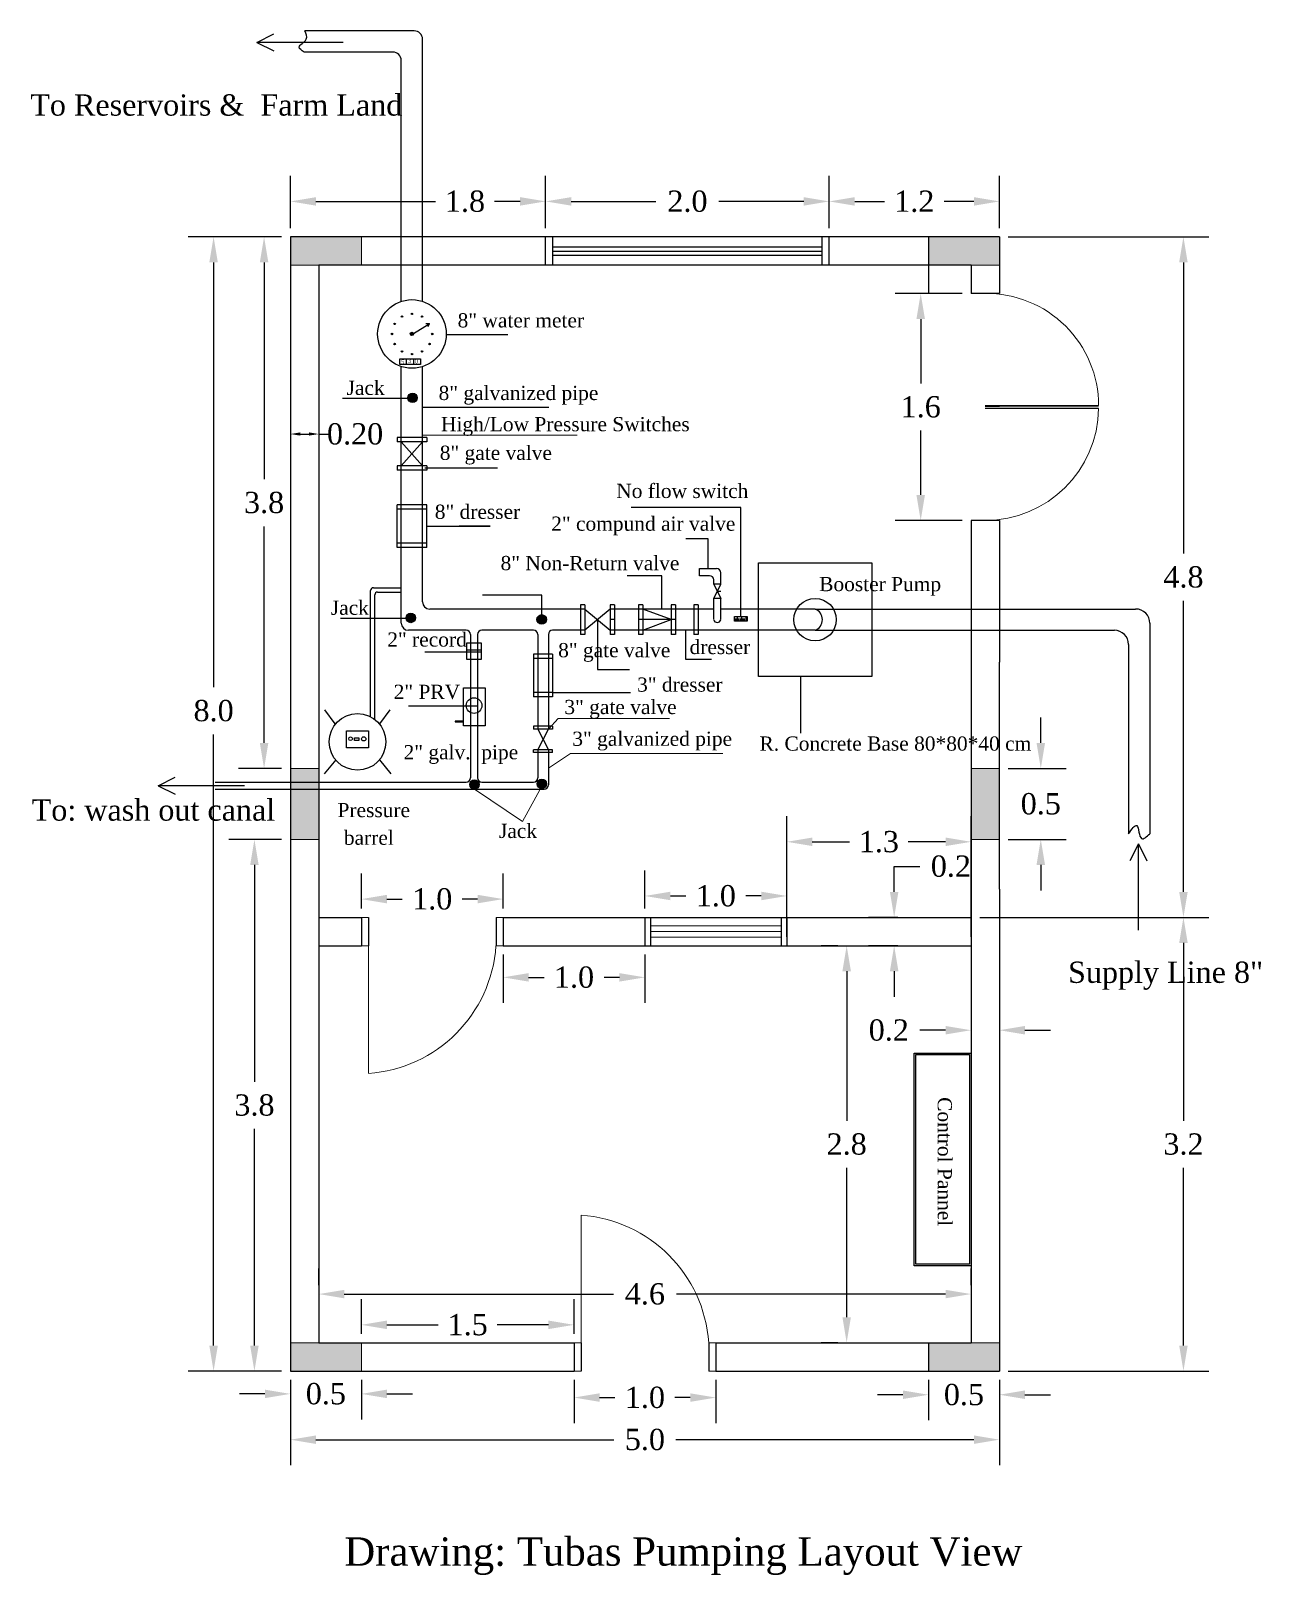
# Model space of a CAD drawing. Header units: inches. Extents: x 159760.5 to 159769.2, y 183473.1 to 183483.9.
import ezdxf

# ---------------------------------------------------------------- set-up
doc = ezdxf.new("R2010")
doc.units = ezdxf.units.IN
doc.header["$MEASUREMENT"] = 0
doc.header["$PDSIZE"] = 2
doc.layers.add('DIM6', color=180, linetype='Continuous')
doc.styles.add('ATT', font='TXT')
doc.styles.get("Standard").update_dxf_attribs({"font": 'times.ttf', "height": 0.15})
doc.styles.add('style13', font='times.ttf', dxfattribs={"height": 0.04})
doc.dimstyles.new('Copy of dss', dxfattribs={"dimtxt": 0.18, "dimasz": 0.07, "dimexe": 0.18, "dimexo": 0.0625, "dimgap": 0.09, "dimtad": 0, "dimtoh": 1, "dimrnd": 0.05, "dimzin": 0, "dimdsep": 46, "dimtxsty": 'ATT', "dimcen": 0.09, "dimse1": 1, "dimse2": 1, "dimclrd": 8, "dimclrt": 2, "dimadec": 0, "dimazin": 0, "dimtfac": 1, "dimtofl": 0, "dimtmove": 0, "dimatfit": 3, "dimfxl": 0.18, "dimtolj": 1, "dimtzin": 0, "dimarcsym": 0})
doc.dimstyles.get("Standard").update_dxf_attribs({"dimtxt": 0.15, "dimasz": 0.18, "dimexe": 0.18, "dimexo": 0.0625, "dimgap": 0.09, "dimtad": 0, "dimtih": 1, "dimtoh": 1, "dimdec": 1, "dimzin": 0, "dimdsep": 46, "dimtxsty": 'Standard', "dimcen": 0.09, "dimadec": 0, "dimazin": 0, "dimtfac": 1, "dimtdec": 1, "dimtofl": 0, "dimtmove": 0, "dimatfit": 3, "dimfxl": 1, "dimtolj": 1, "dimtzin": 0, "dimarcsym": 0})

msp = doc.modelspace()

# ---------------------------------------------------------------- texts
at = {"layer": 'DIM6', "color": 7, "linetype": 'Continuous', "style": 'style13'}
for s, height, p in [('To Reservoirs &  Farm Land ', 0.15, (159760.494, 183483.345)), ('8" water meter', 0.1, (159763.508, 183481.851)), ('5', 0.03, (159763.11, 183481.594)), ('3', 0.03, (159763.157, 183481.6)), ('0', 0.03, (159763.207, 183481.598)), ('Jack', 0.1, (159762.725, 183481.375)), ('8" galvanized pipe', 0.1, (159763.374, 183481.339)), ('High/Low Pressure Switches', 0.1, (159763.391, 183481.119)), ('8" gate valve', 0.1, (159763.382, 183480.917)), ('No flow switch', 0.1, (159764.627, 183480.648)), ('8" dresser', 0.1, (159763.347, 183480.501)), ('2" compund air valve', 0.1, (159764.168, 183480.417)), ('8" Non-Return valve', 0.1, (159763.811, 183480.139)), ('Booster Pump', 0.1, (159766.058, 183479.991)), ('Jack', 0.1, (159762.614, 183479.824)), ('2" record', 0.1, (159763.012, 183479.6)), ('8" gate valve', 0.1, (159764.217, 183479.525)), ('dresser', 0.1, (159765.144, 183479.547)), ('3" dresser', 0.1, (159764.774, 183479.282)), ('2" PRV', 0.1, (159763.057, 183479.231)), ('3" gate valve', 0.1, (159764.261, 183479.124)), ('2" galv.  pipe', 0.1, (159763.127, 183478.805)), ('3" galvanized pipe', 0.1, (159764.317, 183478.9)), ('R. Concrete Base 80*80*40 cm', 0.1, (159765.637, 183478.866)), ('To: wash out canal', 0.15, (159760.504, 183478.372)), ('Pressure', 0.1, (159762.661, 183478.397)), ('Jack', 0.1, (159763.8, 183478.25)), (' barrel', 0.1, (159762.668, 183478.202)), ('Supply Line 8"', 0.15, (159767.813, 183477.228))]:
    msp.add_text(s, height=height, dxfattribs=at).set_placement(p)
msp.add_text('Control Pannel', height=0.1, rotation=270, dxfattribs=at).set_placement((159766.894, 183476.422))
at = {"layer": 'DIM6', "color": 7, "linetype": 'Continuous'}
msp.add_text('Drawing: Tubas Pumping Layout View', height=0.2, dxfattribs=at).set_placement((159762.709, 183473.117))

# ---------------------------------------------------------------- blocks, each defined once
blk = doc.blocks.new('*D49')
at = {"layer": 'DEFPOINTS', "color": 0, "linetype": 'Continuous', "lineweight": 0, "transparency": 16777216}
for p in [(159762.329, 183481.145), (159762.529, 183481.145), (159762.529, 183481.099)]:
    blk.add_point(p, dxfattribs=at)
at = {"layer": 'DIM6', "color": 0, "linetype": 'Continuous', "lineweight": -2, "transparency": 16777216}
for p, q in [((159762.329, 183481.143), (159762.329, 183481.098)), ((159762.529, 183481.143), (159762.529, 183481.098))]:
    blk.add_line(p, q, dxfattribs=at)
at = {"layer": 'DIM6', "color": 7, "linetype": 'Continuous', "lineweight": -2, "transparency": 16777216}
for p, q in [((159762.399, 183481.099), (159762.459, 183481.099)), ((159762.529, 183481.099), (159762.599, 183481.099))]:
    blk.add_line(p, q, dxfattribs=at)
at = {"layer": 'DIM6', "color": 7, "linetype": 'Continuous', "lineweight": 0, "transparency": 16777216}
for points in [[(159762.399, 183481.111), (159762.399, 183481.088), (159762.329, 183481.099)], [(159762.459, 183481.111), (159762.459, 183481.088), (159762.529, 183481.099)]]:
    blk.add_solid(points, dxfattribs=at)
at = {"layer": 'DIM6', "color": 7, "linetype": 'Continuous', "transparency": 16777216, "insert": (159762.785, 183481.099), "char_height": 0.15, "attachment_point": 5}
blk.add_mtext('\\A1;0.20', dxfattribs=at)
blk = doc.blocks.new('*D67')
at = {"layer": 'DEFPOINTS', "color": 0, "linetype": 'Continuous', "lineweight": 0, "transparency": 16777216}
for p in [(159764.129, 183482.74), (159762.329, 183482.49), (159764.129, 183482.49)]:
    blk.add_point(p, dxfattribs=at)
at = {"layer": 'DIM6', "color": 0, "linetype": 'Continuous', "lineweight": -2, "transparency": 16777216}
for p, q in [((159762.329, 183482.552), (159762.329, 183482.92)), ((159764.129, 183482.552), (159764.129, 183482.92)), ((159762.509, 183482.74), (159763.351, 183482.74)), ((159763.949, 183482.74), (159763.769, 183482.74))]:
    blk.add_line(p, q, dxfattribs=at)
at = {"layer": 'DIM6', "color": 0, "linetype": 'Continuous', "lineweight": 0, "transparency": 16777216}
for points in [[(159762.509, 183482.77), (159762.509, 183482.71), (159762.329, 183482.74)], [(159763.949, 183482.77), (159763.949, 183482.71), (159764.129, 183482.74)]]:
    blk.add_solid(points, dxfattribs=at)
at = {"layer": 'DIM6', "color": 0, "linetype": 'Continuous', "transparency": 16777216, "insert": (159763.56, 183482.74), "char_height": 0.15, "attachment_point": 5}
blk.add_mtext('\\A1;1.8', dxfattribs=at)
blk = doc.blocks.new('*D68')
at = {"layer": 'DEFPOINTS', "color": 0, "linetype": 'Continuous', "lineweight": 0, "transparency": 16777216}
for p in [(159766.129, 183482.74), (159764.129, 183482.49), (159766.129, 183482.49)]:
    blk.add_point(p, dxfattribs=at)
at = {"layer": 'DIM6', "color": 0, "linetype": 'Continuous', "lineweight": -2, "transparency": 16777216}
for p, q in [((159764.129, 183482.552), (159764.129, 183482.92)), ((159766.129, 183482.552), (159766.129, 183482.92)), ((159764.309, 183482.74), (159764.907, 183482.74)), ((159765.949, 183482.74), (159765.351, 183482.74))]:
    blk.add_line(p, q, dxfattribs=at)
at = {"layer": 'DIM6', "color": 0, "linetype": 'Continuous', "lineweight": 0, "transparency": 16777216}
for points in [[(159764.309, 183482.77), (159764.309, 183482.71), (159764.129, 183482.74)], [(159765.949, 183482.77), (159765.949, 183482.71), (159766.129, 183482.74)]]:
    blk.add_solid(points, dxfattribs=at)
at = {"layer": 'DIM6', "color": 0, "linetype": 'Continuous', "transparency": 16777216, "insert": (159765.129, 183482.74), "char_height": 0.15, "attachment_point": 5}
blk.add_mtext('\\A1;2.0', dxfattribs=at)
blk = doc.blocks.new('*D69')
at = {"layer": 'DEFPOINTS', "color": 0, "linetype": 'Continuous', "lineweight": 0, "transparency": 16777216}
for p in [(159767.329, 183482.74), (159766.129, 183482.49), (159767.329, 183482.49)]:
    blk.add_point(p, dxfattribs=at)
at = {"layer": 'DIM6', "color": 0, "linetype": 'Continuous', "lineweight": -2, "transparency": 16777216}
for p, q in [((159766.129, 183482.552), (159766.129, 183482.92)), ((159767.329, 183482.552), (159767.329, 183482.92)), ((159766.309, 183482.74), (159766.518, 183482.74)), ((159767.149, 183482.74), (159766.94, 183482.74))]:
    blk.add_line(p, q, dxfattribs=at)
at = {"layer": 'DIM6', "color": 0, "linetype": 'Continuous', "lineweight": 0, "transparency": 16777216}
for points in [[(159766.309, 183482.77), (159766.309, 183482.71), (159766.129, 183482.74)], [(159767.149, 183482.77), (159767.149, 183482.71), (159767.329, 183482.74)]]:
    blk.add_solid(points, dxfattribs=at)
at = {"layer": 'DIM6', "color": 0, "linetype": 'Continuous', "transparency": 16777216, "insert": (159766.729, 183482.74), "char_height": 0.15, "attachment_point": 5}
blk.add_mtext('\\A1;1.2', dxfattribs=at)
blk = doc.blocks.new('*D75')
at = {"color": 0, "linetype": 'Continuous', "lineweight": -2, "transparency": 16777216}
for p, q in [((159767.067, 183482.09), (159766.594, 183482.09)), ((159766.774, 183481.91), (159766.774, 183481.456)), ((159766.774, 183480.67), (159766.774, 183481.123)), ((159767.067, 183480.49), (159766.594, 183480.49))]:
    blk.add_line(p, q, dxfattribs=at)
at = {"color": 0, "linetype": 'Continuous', "lineweight": 0, "transparency": 16777216}
for points in [[(159766.744, 183481.91), (159766.804, 183481.91), (159766.774, 183482.09)], [(159766.744, 183480.67), (159766.804, 183480.67), (159766.774, 183480.49)]]:
    blk.add_solid(points, dxfattribs=at)
at = {"layer": 'DEFPOINTS', "color": 0, "linetype": 'Continuous', "lineweight": 0, "transparency": 16777216}
for p in [(159767.129, 183482.09), (159766.774, 183480.49), (159767.129, 183480.49)]:
    blk.add_point(p, dxfattribs=at)
at = {"color": 0, "linetype": 'Continuous', "lineweight": 0, "transparency": 16777216, "insert": (159766.774, 183481.29), "char_height": 0.15, "attachment_point": 5}
blk.add_mtext('\\A1;1.6', dxfattribs=at)
blk = doc.blocks.new('*D79')
at = {"color": 0, "linetype": 'Continuous', "lineweight": -2, "transparency": 16777216}
for p, q in [((159764.829, 183477.752), (159764.829, 183478.021)), ((159765.829, 183477.752), (159765.829, 183478.021)), ((159765.009, 183477.841), (159765.118, 183477.841)), ((159765.649, 183477.841), (159765.541, 183477.841))]:
    blk.add_line(p, q, dxfattribs=at)
at = {"color": 0, "linetype": 'Continuous', "lineweight": 0, "transparency": 16777216}
for points in [[(159765.009, 183477.871), (159765.009, 183477.811), (159764.829, 183477.841)], [(159765.649, 183477.871), (159765.649, 183477.811), (159765.829, 183477.841)]]:
    blk.add_solid(points, dxfattribs=at)
at = {"layer": 'DEFPOINTS', "color": 0, "linetype": 'Continuous', "lineweight": 0, "transparency": 16777216}
for p in [(159765.829, 183477.841), (159764.829, 183477.69), (159765.829, 183477.69)]:
    blk.add_point(p, dxfattribs=at)
at = {"color": 0, "linetype": 'Continuous', "lineweight": 0, "transparency": 16777216, "insert": (159765.329, 183477.841), "char_height": 0.15, "attachment_point": 5}
blk.add_mtext('\\A1;1.0', dxfattribs=at)
blk = doc.blocks.new('*D80')
at = {"color": 0, "linetype": 'Continuous', "lineweight": -2, "transparency": 16777216}
for p, q in [((159762.829, 183477.752), (159762.829, 183477.999)), ((159763.829, 183477.752), (159763.829, 183477.999)), ((159763.009, 183477.819), (159763.118, 183477.819)), ((159763.649, 183477.819), (159763.541, 183477.819))]:
    blk.add_line(p, q, dxfattribs=at)
at = {"color": 0, "linetype": 'Continuous', "lineweight": 0, "transparency": 16777216}
for points in [[(159763.009, 183477.849), (159763.009, 183477.789), (159762.829, 183477.819)], [(159763.649, 183477.849), (159763.649, 183477.789), (159763.829, 183477.819)]]:
    blk.add_solid(points, dxfattribs=at)
at = {"layer": 'DEFPOINTS', "color": 0, "linetype": 'Continuous', "lineweight": 0, "transparency": 16777216}
for p in [(159763.829, 183477.819), (159762.829, 183477.69), (159763.829, 183477.69)]:
    blk.add_point(p, dxfattribs=at)
at = {"color": 0, "linetype": 'Continuous', "lineweight": 0, "transparency": 16777216, "insert": (159763.329, 183477.819), "char_height": 0.15, "attachment_point": 5}
blk.add_mtext('\\A1;1.0', dxfattribs=at)
blk = doc.blocks.new('*D81')
at = {"color": 0, "linetype": 'Continuous', "lineweight": -2, "transparency": 16777216}
for p, q in [((159764.329, 183474.427), (159764.329, 183474.123)), ((159765.329, 183474.427), (159765.329, 183474.123)), ((159764.509, 183474.303), (159764.618, 183474.303)), ((159765.149, 183474.303), (159765.041, 183474.303))]:
    blk.add_line(p, q, dxfattribs=at)
at = {"color": 0, "linetype": 'Continuous', "lineweight": 0, "transparency": 16777216}
for points in [[(159764.509, 183474.333), (159764.509, 183474.273), (159764.329, 183474.303)], [(159765.149, 183474.333), (159765.149, 183474.273), (159765.329, 183474.303)]]:
    blk.add_solid(points, dxfattribs=at)
at = {"layer": 'DEFPOINTS', "color": 0, "linetype": 'Continuous', "lineweight": 0, "transparency": 16777216}
for p in [(159764.329, 183474.49), (159765.329, 183474.49), (159765.329, 183474.303)]:
    blk.add_point(p, dxfattribs=at)
at = {"color": 0, "linetype": 'Continuous', "lineweight": 0, "transparency": 16777216, "insert": (159764.829, 183474.303), "char_height": 0.15, "attachment_point": 5}
blk.add_mtext('\\A1;1.0', dxfattribs=at)
blk = doc.blocks.new('*D82')
at = {"color": 0, "linetype": 'Continuous', "lineweight": -2, "transparency": 16777216}
for p, q in [((159762.267, 183482.49), (159761.607, 183482.49)), ((159761.787, 183482.31), (159761.787, 183479.313)), ((159761.787, 183474.67), (159761.787, 183478.98)), ((159762.267, 183474.49), (159761.607, 183474.49))]:
    blk.add_line(p, q, dxfattribs=at)
at = {"color": 0, "linetype": 'Continuous', "lineweight": 0, "transparency": 16777216}
for points in [[(159761.757, 183482.31), (159761.817, 183482.31), (159761.787, 183482.49)], [(159761.757, 183474.67), (159761.817, 183474.67), (159761.787, 183474.49)]]:
    blk.add_solid(points, dxfattribs=at)
at = {"layer": 'DEFPOINTS', "color": 0, "linetype": 'Continuous', "lineweight": 0, "transparency": 16777216}
for p in [(159762.329, 183482.49), (159761.787, 183474.49), (159762.329, 183474.49)]:
    blk.add_point(p, dxfattribs=at)
at = {"color": 0, "linetype": 'Continuous', "lineweight": 0, "transparency": 16777216, "insert": (159761.787, 183479.147), "char_height": 0.15, "attachment_point": 5}
blk.add_mtext('\\A1;8.0', dxfattribs=at)
blk = doc.blocks.new('*D83')
at = {"color": 0, "linetype": 'Continuous', "lineweight": -2, "transparency": 16777216}
for p, q in [((159762.329, 183474.427), (159762.329, 183473.826)), ((159767.329, 183474.427), (159767.329, 183473.826)), ((159762.509, 183474.006), (159764.61, 183474.006)), ((159767.149, 183474.006), (159765.048, 183474.006))]:
    blk.add_line(p, q, dxfattribs=at)
at = {"color": 0, "linetype": 'Continuous', "lineweight": 0, "transparency": 16777216}
for points in [[(159762.509, 183474.036), (159762.509, 183473.976), (159762.329, 183474.006)], [(159767.149, 183474.036), (159767.149, 183473.976), (159767.329, 183474.006)]]:
    blk.add_solid(points, dxfattribs=at)
at = {"layer": 'DEFPOINTS', "color": 0, "linetype": 'Continuous', "lineweight": 0, "transparency": 16777216}
for p in [(159762.329, 183474.49), (159767.329, 183474.49), (159767.329, 183474.006)]:
    blk.add_point(p, dxfattribs=at)
at = {"color": 0, "linetype": 'Continuous', "lineweight": 0, "transparency": 16777216, "insert": (159764.829, 183474.006), "char_height": 0.15, "attachment_point": 5}
blk.add_mtext('\\A1;5.0', dxfattribs=at)
blk = doc.blocks.new('*D84')
at = {"color": 0, "linetype": 'Continuous', "lineweight": -2, "transparency": 16777216}
for p, q in [((159762.149, 183474.329), (159761.969, 183474.329)), ((159762.329, 183474.427), (159762.329, 183474.149)), ((159762.829, 183474.427), (159762.829, 183474.149)), ((159763.009, 183474.329), (159763.189, 183474.329))]:
    blk.add_line(p, q, dxfattribs=at)
at = {"color": 0, "linetype": 'Continuous', "lineweight": 0, "transparency": 16777216}
for points in [[(159762.149, 183474.359), (159762.149, 183474.299), (159762.329, 183474.329)], [(159763.009, 183474.359), (159763.009, 183474.299), (159762.829, 183474.329)]]:
    blk.add_solid(points, dxfattribs=at)
at = {"layer": 'DEFPOINTS', "color": 0, "linetype": 'Continuous', "lineweight": 0, "transparency": 16777216}
for p in [(159762.329, 183474.49), (159762.829, 183474.49), (159762.829, 183474.329)]:
    blk.add_point(p, dxfattribs=at)
at = {"color": 0, "linetype": 'Continuous', "lineweight": 0, "transparency": 16777216, "insert": (159762.579, 183474.329), "char_height": 0.15, "attachment_point": 5}
blk.add_mtext('\\A1;0.5', dxfattribs=at)
blk = doc.blocks.new('*D85')
at = {"color": 0, "linetype": 'Continuous', "lineweight": -2, "transparency": 16777216}
for p, q in [((159765.829, 183477.552), (159765.829, 183478.403)), ((159767.129, 183477.552), (159767.129, 183478.403)), ((159766.009, 183478.223), (159766.273, 183478.223)), ((159766.949, 183478.223), (159766.685, 183478.223))]:
    blk.add_line(p, q, dxfattribs=at)
at = {"color": 0, "linetype": 'Continuous', "lineweight": 0, "transparency": 16777216}
for points in [[(159766.009, 183478.253), (159766.009, 183478.193), (159765.829, 183478.223)], [(159766.949, 183478.253), (159766.949, 183478.193), (159767.129, 183478.223)]]:
    blk.add_solid(points, dxfattribs=at)
at = {"layer": 'DEFPOINTS', "color": 0, "linetype": 'Continuous', "lineweight": 0, "transparency": 16777216}
for p in [(159765.829, 183478.223), (159765.829, 183477.49), (159767.129, 183477.49)]:
    blk.add_point(p, dxfattribs=at)
at = {"color": 0, "linetype": 'Continuous', "lineweight": 0, "transparency": 16777216, "insert": (159766.479, 183478.223), "char_height": 0.15, "attachment_point": 5}
blk.add_mtext('\\A1;1.3', dxfattribs=at)
blk = doc.blocks.new('*D86')
at = {"color": 0, "linetype": 'Continuous', "lineweight": -2, "transparency": 16777216}
for p, q in [((159763.829, 183477.427), (159763.829, 183477.087)), ((159764.829, 183477.427), (159764.829, 183477.087)), ((159764.009, 183477.267), (159764.118, 183477.267)), ((159764.649, 183477.267), (159764.541, 183477.267))]:
    blk.add_line(p, q, dxfattribs=at)
at = {"color": 0, "linetype": 'Continuous', "lineweight": 0, "transparency": 16777216}
for points in [[(159764.009, 183477.297), (159764.009, 183477.237), (159763.829, 183477.267)], [(159764.649, 183477.297), (159764.649, 183477.237), (159764.829, 183477.267)]]:
    blk.add_solid(points, dxfattribs=at)
at = {"layer": 'DEFPOINTS', "color": 0, "linetype": 'Continuous', "lineweight": 0, "transparency": 16777216}
for p in [(159763.829, 183477.49), (159764.829, 183477.49), (159764.829, 183477.267)]:
    blk.add_point(p, dxfattribs=at)
at = {"color": 0, "linetype": 'Continuous', "lineweight": 0, "transparency": 16777216, "insert": (159764.329, 183477.267), "char_height": 0.15, "attachment_point": 5}
blk.add_mtext('\\A1;1.0', dxfattribs=at)
blk = doc.blocks.new('*D88')
at = {"color": 0, "linetype": 'Continuous', "lineweight": -2, "transparency": 16777216}
for p, q in [((159762.529, 183475.095), (159762.529, 183475.213)), ((159767.129, 183475.095), (159767.129, 183475.213)), ((159762.709, 183475.033), (159764.607, 183475.033)), ((159766.949, 183475.033), (159765.052, 183475.033))]:
    blk.add_line(p, q, dxfattribs=at)
at = {"color": 0, "linetype": 'Continuous', "lineweight": 0, "transparency": 16777216}
for points in [[(159762.709, 183475.063), (159762.709, 183475.003), (159762.529, 183475.033)], [(159766.949, 183475.063), (159766.949, 183475.003), (159767.129, 183475.033)]]:
    blk.add_solid(points, dxfattribs=at)
at = {"layer": 'DEFPOINTS', "color": 0, "linetype": 'Continuous', "lineweight": 0, "transparency": 16777216}
for p in [(159762.529, 183475.033), (159767.129, 183475.033), (159767.129, 183475.033)]:
    blk.add_point(p, dxfattribs=at)
at = {"color": 0, "linetype": 'Continuous', "lineweight": 0, "transparency": 16777216, "insert": (159764.829, 183475.033), "char_height": 0.15, "attachment_point": 5}
blk.add_mtext('\\A1;4.6', dxfattribs=at)
blk = doc.blocks.new('*D89')
at = {"color": 0, "linetype": 'Continuous', "lineweight": -2, "transparency": 16777216}
for p, q in [((159762.829, 183474.752), (159762.829, 183474.996)), ((159764.329, 183474.752), (159764.329, 183474.996)), ((159763.009, 183474.816), (159763.371, 183474.816)), ((159764.149, 183474.816), (159763.787, 183474.816))]:
    blk.add_line(p, q, dxfattribs=at)
at = {"color": 0, "linetype": 'Continuous', "lineweight": 0, "transparency": 16777216}
for points in [[(159763.009, 183474.846), (159763.009, 183474.786), (159762.829, 183474.816)], [(159764.149, 183474.846), (159764.149, 183474.786), (159764.329, 183474.816)]]:
    blk.add_solid(points, dxfattribs=at)
at = {"layer": 'DEFPOINTS', "color": 0, "linetype": 'Continuous', "lineweight": 0, "transparency": 16777216}
for p in [(159764.329, 183474.816), (159762.829, 183474.69), (159764.329, 183474.69)]:
    blk.add_point(p, dxfattribs=at)
at = {"color": 0, "linetype": 'Continuous', "lineweight": 0, "transparency": 16777216, "insert": (159763.579, 183474.816), "char_height": 0.15, "attachment_point": 5}
blk.add_mtext('\\A1;1.5', dxfattribs=at)
blk = doc.blocks.new('*D90')
at = {"color": 0, "linetype": 'Continuous', "lineweight": -2, "transparency": 16777216}
for p, q in [((159766.189, 183477.49), (159766.072, 183477.49)), ((159766.252, 183477.31), (159766.252, 183476.256)), ((159766.252, 183474.87), (159766.252, 183475.923)), ((159766.189, 183474.69), (159766.072, 183474.69))]:
    blk.add_line(p, q, dxfattribs=at)
at = {"color": 0, "linetype": 'Continuous', "lineweight": 0, "transparency": 16777216}
for points in [[(159766.222, 183477.31), (159766.282, 183477.31), (159766.252, 183477.49)], [(159766.222, 183474.87), (159766.282, 183474.87), (159766.252, 183474.69)]]:
    blk.add_solid(points, dxfattribs=at)
at = {"layer": 'DEFPOINTS', "color": 0, "linetype": 'Continuous', "lineweight": 0, "transparency": 16777216}
for p in [(159766.252, 183477.49), (159766.252, 183474.69), (159766.252, 183474.69)]:
    blk.add_point(p, dxfattribs=at)
at = {"color": 0, "linetype": 'Continuous', "lineweight": 0, "transparency": 16777216, "insert": (159766.252, 183476.09), "char_height": 0.15, "attachment_point": 5}
blk.add_mtext('\\A1;2.8', dxfattribs=at)
blk = doc.blocks.new('*D91')
at = {"color": 0, "linetype": 'Continuous', "lineweight": -2, "transparency": 16777216}
for p, q in [((159762.267, 183482.49), (159761.963, 183482.49)), ((159762.143, 183482.31), (159762.143, 183480.781)), ((159762.143, 183478.92), (159762.143, 183480.448)), ((159762.267, 183478.74), (159761.963, 183478.74))]:
    blk.add_line(p, q, dxfattribs=at)
at = {"color": 0, "linetype": 'Continuous', "lineweight": 0, "transparency": 16777216}
for points in [[(159762.113, 183482.31), (159762.173, 183482.31), (159762.143, 183482.49)], [(159762.113, 183478.92), (159762.173, 183478.92), (159762.143, 183478.74)]]:
    blk.add_solid(points, dxfattribs=at)
at = {"layer": 'DEFPOINTS', "color": 0, "linetype": 'Continuous', "lineweight": 0, "transparency": 16777216}
for p in [(159762.329, 183482.49), (159762.143, 183478.74), (159762.329, 183478.74)]:
    blk.add_point(p, dxfattribs=at)
at = {"color": 0, "linetype": 'Continuous', "lineweight": 0, "transparency": 16777216, "insert": (159762.143, 183480.615), "char_height": 0.15, "attachment_point": 5}
blk.add_mtext('\\A1;3.8', dxfattribs=at)
blk = doc.blocks.new('*D92')
at = {"color": 0, "linetype": 'Continuous', "lineweight": -2, "transparency": 16777216}
for p, q in [((159762.267, 183478.24), (159761.895, 183478.24)), ((159762.075, 183478.06), (159762.075, 183476.531)), ((159762.075, 183474.67), (159762.075, 183476.198)), ((159762.267, 183474.49), (159761.895, 183474.49))]:
    blk.add_line(p, q, dxfattribs=at)
at = {"color": 0, "linetype": 'Continuous', "lineweight": 0, "transparency": 16777216}
for points in [[(159762.045, 183478.06), (159762.105, 183478.06), (159762.075, 183478.24)], [(159762.045, 183474.67), (159762.105, 183474.67), (159762.075, 183474.49)]]:
    blk.add_solid(points, dxfattribs=at)
at = {"layer": 'DEFPOINTS', "color": 0, "linetype": 'Continuous', "lineweight": 0, "transparency": 16777216}
for p in [(159762.329, 183478.24), (159762.075, 183474.49), (159762.329, 183474.49)]:
    blk.add_point(p, dxfattribs=at)
at = {"color": 0, "linetype": 'Continuous', "lineweight": 0, "transparency": 16777216, "insert": (159762.075, 183476.365), "char_height": 0.15, "attachment_point": 5}
blk.add_mtext('\\A1;3.8', dxfattribs=at)
blk = doc.blocks.new('*D93')
at = {"color": 0, "linetype": 'Continuous', "lineweight": -2, "transparency": 16777216}
for p, q in [((159766.587, 183477.87), (159766.587, 183478.05)), ((159766.587, 183478.05), (159766.767, 183478.05)), ((159766.613, 183477.69), (159766.407, 183477.69)), ((159766.613, 183477.49), (159766.407, 183477.49)), ((159766.587, 183477.31), (159766.587, 183477.13))]:
    blk.add_line(p, q, dxfattribs=at)
at = {"color": 0, "linetype": 'Continuous', "lineweight": 0, "transparency": 16777216}
for points in [[(159766.557, 183477.87), (159766.617, 183477.87), (159766.587, 183477.69)], [(159766.557, 183477.31), (159766.617, 183477.31), (159766.587, 183477.49)]]:
    blk.add_solid(points, dxfattribs=at)
at = {"layer": 'DEFPOINTS', "color": 0, "linetype": 'Continuous', "lineweight": 0, "transparency": 16777216}
for p in [(159766.587, 183477.69), (159766.676, 183477.69), (159766.676, 183477.49)]:
    blk.add_point(p, dxfattribs=at)
at = {"color": 0, "linetype": 'Continuous', "lineweight": 0, "transparency": 16777216, "insert": (159766.987, 183478.05), "char_height": 0.15, "attachment_point": 5}
blk.add_mtext('\\A1;0.2', dxfattribs=at)
blk = doc.blocks.new('*D94')
at = {"color": 0, "linetype": 'Continuous', "lineweight": -2, "transparency": 16777216}
for p, q in [((159766.829, 183474.427), (159766.829, 183474.143)), ((159767.329, 183474.427), (159767.329, 183474.143)), ((159766.649, 183474.323), (159766.469, 183474.323)), ((159767.509, 183474.323), (159767.689, 183474.323))]:
    blk.add_line(p, q, dxfattribs=at)
at = {"color": 0, "linetype": 'Continuous', "lineweight": 0, "transparency": 16777216}
for points in [[(159766.649, 183474.353), (159766.649, 183474.293), (159766.829, 183474.323)], [(159767.509, 183474.353), (159767.509, 183474.293), (159767.329, 183474.323)]]:
    blk.add_solid(points, dxfattribs=at)
at = {"layer": 'DEFPOINTS', "color": 0, "linetype": 'Continuous', "lineweight": 0, "transparency": 16777216}
for p in [(159766.829, 183474.49), (159767.329, 183474.49), (159766.829, 183474.323)]:
    blk.add_point(p, dxfattribs=at)
at = {"color": 0, "linetype": 'Continuous', "lineweight": 0, "transparency": 16777216, "insert": (159767.079, 183474.323), "char_height": 0.15, "attachment_point": 5}
blk.add_mtext('\\A1;0.5', dxfattribs=at)
blk = doc.blocks.new('*D95')
at = {"color": 0, "linetype": 'Continuous', "lineweight": -2, "transparency": 16777216}
for p, q in [((159766.949, 183476.894), (159766.769, 183476.894)), ((159767.129, 183476.901), (159767.129, 183476.714)), ((159767.329, 183476.901), (159767.329, 183476.714)), ((159767.509, 183476.894), (159767.689, 183476.894))]:
    blk.add_line(p, q, dxfattribs=at)
at = {"color": 0, "linetype": 'Continuous', "lineweight": 0, "transparency": 16777216}
for points in [[(159766.949, 183476.924), (159766.949, 183476.864), (159767.129, 183476.894)], [(159767.509, 183476.924), (159767.509, 183476.864), (159767.329, 183476.894)]]:
    blk.add_solid(points, dxfattribs=at)
at = {"layer": 'DEFPOINTS', "color": 0, "linetype": 'Continuous', "lineweight": 0, "transparency": 16777216}
for p in [(159767.129, 183476.963), (159767.329, 183476.963), (159767.129, 183476.894)]:
    blk.add_point(p, dxfattribs=at)
at = {"color": 0, "linetype": 'Continuous', "lineweight": 0, "transparency": 16777216, "insert": (159766.549, 183476.894), "char_height": 0.15, "attachment_point": 5}
blk.add_mtext('\\A1;0.2', dxfattribs=at)
blk = doc.blocks.new('*D96')
at = {"color": 0, "linetype": 'Continuous', "lineweight": -2, "transparency": 16777216}
for p, q in [((159767.392, 183482.49), (159768.807, 183482.49)), ((159768.627, 183482.31), (159768.627, 183480.256)), ((159768.627, 183477.87), (159768.627, 183479.923)), ((159767.192, 183477.69), (159768.807, 183477.69))]:
    blk.add_line(p, q, dxfattribs=at)
at = {"color": 0, "linetype": 'Continuous', "lineweight": 0, "transparency": 16777216}
for points in [[(159768.597, 183482.31), (159768.657, 183482.31), (159768.627, 183482.49)], [(159768.597, 183477.87), (159768.657, 183477.87), (159768.627, 183477.69)]]:
    blk.add_solid(points, dxfattribs=at)
at = {"layer": 'DEFPOINTS', "color": 0, "linetype": 'Continuous', "lineweight": 0, "transparency": 16777216}
for p in [(159767.329, 183482.49), (159767.129, 183477.69), (159768.627, 183477.69)]:
    blk.add_point(p, dxfattribs=at)
at = {"color": 0, "linetype": 'Continuous', "lineweight": 0, "transparency": 16777216, "insert": (159768.627, 183480.09), "char_height": 0.15, "attachment_point": 5}
blk.add_mtext('\\A1;4.8', dxfattribs=at)
blk = doc.blocks.new('*D97')
at = {"color": 0, "linetype": 'Continuous', "lineweight": -2, "transparency": 16777216}
for p, q in [((159767.192, 183477.69), (159768.807, 183477.69)), ((159768.627, 183477.51), (159768.627, 183476.256)), ((159768.627, 183474.67), (159768.627, 183475.923)), ((159767.392, 183474.49), (159768.807, 183474.49))]:
    blk.add_line(p, q, dxfattribs=at)
at = {"color": 0, "linetype": 'Continuous', "lineweight": 0, "transparency": 16777216}
for points in [[(159768.597, 183477.51), (159768.657, 183477.51), (159768.627, 183477.69)], [(159768.597, 183474.67), (159768.657, 183474.67), (159768.627, 183474.49)]]:
    blk.add_solid(points, dxfattribs=at)
at = {"layer": 'DEFPOINTS', "color": 0, "linetype": 'Continuous', "lineweight": 0, "transparency": 16777216}
for p in [(159767.129, 183477.69), (159767.329, 183474.49), (159768.627, 183474.49)]:
    blk.add_point(p, dxfattribs=at)
at = {"color": 0, "linetype": 'Continuous', "lineweight": 0, "transparency": 16777216, "insert": (159768.627, 183476.09), "char_height": 0.15, "attachment_point": 5}
blk.add_mtext('\\A1;3.2', dxfattribs=at)
blk = doc.blocks.new('*D98')
at = {"color": 0, "linetype": 'Continuous', "lineweight": -2, "transparency": 16777216}
for p, q in [((159767.621, 183478.92), (159767.621, 183479.1)), ((159767.392, 183478.74), (159767.801, 183478.74)), ((159767.392, 183478.24), (159767.801, 183478.24)), ((159767.621, 183478.06), (159767.621, 183477.88))]:
    blk.add_line(p, q, dxfattribs=at)
at = {"color": 0, "linetype": 'Continuous', "lineweight": 0, "transparency": 16777216}
for points in [[(159767.591, 183478.92), (159767.651, 183478.92), (159767.621, 183478.74)], [(159767.591, 183478.06), (159767.651, 183478.06), (159767.621, 183478.24)]]:
    blk.add_solid(points, dxfattribs=at)
at = {"layer": 'DEFPOINTS', "color": 0, "linetype": 'Continuous', "lineweight": 0, "transparency": 16777216}
for p in [(159767.329, 183478.74), (159767.329, 183478.24), (159767.621, 183478.24)]:
    blk.add_point(p, dxfattribs=at)
at = {"color": 0, "linetype": 'Continuous', "lineweight": 0, "transparency": 16777216, "insert": (159767.621, 183478.49), "char_height": 0.15, "attachment_point": 5}
blk.add_mtext('\\A1;0.5', dxfattribs=at)

# ---------------------------------------------------------------- dimensions: what is measured, and where the dimension line sits
at = {"color": 7, "linetype": 'Continuous', "lineweight": 0}
dim = msp.add_linear_dim(base=(159761.787, 183474.49), p1=(159762.329, 183482.49), p2=(159762.329, 183474.49), angle=90, dimstyle='Standard', dxfattribs=at)
dim.commit()
dim.dimension.update_dxf_attribs({"geometry": '*D82', "text_midpoint": (159761.787, 183479.147), "dimtype": 160})
for base, p1, p2, picture, middle in [((159762.142975762, 183478.739618211), (159762.329125224, 183482.489618211), (159762.329125224, 183478.739618211), '*D91', (159762.142975762, 183480.614618211)), ((159768.627, 183477.69), (159767.329, 183482.49), (159767.129, 183477.69), '*D96', (159768.627, 183480.09)), ((159766.774, 183480.49), (159767.129, 183482.09), (159767.129, 183480.49), '*D75', (159766.774, 183481.29)), ((159767.621, 183478.24), (159767.329, 183478.74), (159767.329, 183478.24), '*D98', (159767.621, 183478.49)), ((159762.074745645, 183474.489618211), (159762.329125224, 183478.239618211), (159762.329125224, 183474.489618211), '*D92', (159762.074745645, 183476.364618211)), ((159766.587, 183477.69), (159766.676, 183477.49), (159766.676, 183477.69), '*D93', (159766.987, 183478.05)), ((159766.252, 183474.69), (159766.252, 183477.49), (159766.252, 183474.69), '*D90', (159766.252, 183476.09))]:
    dim = msp.add_linear_dim(base=base, p1=p1, p2=p2, angle=90, dimstyle='Standard', dxfattribs=at)
    dim.commit()
    dim.dimension.update_dxf_attribs({"geometry": picture, "text_midpoint": middle})
dim = msp.add_linear_dim(base=(159765.829, 183478.223), p1=(159767.129, 183477.49), p2=(159765.829, 183477.49), dimstyle='Standard', dxfattribs=at)
dim.commit()
dim.dimension.update_dxf_attribs({"geometry": '*D85', "text_midpoint": (159766.479, 183478.223), "dimtype": 160})
for base, p1, p2, picture, middle in [((159763.829, 183477.819), (159762.829, 183477.69), (159763.829, 183477.69), '*D80', (159763.329, 183477.819)), ((159765.829, 183477.841), (159764.829, 183477.69), (159765.829, 183477.69), '*D79', (159765.329, 183477.841)), ((159764.829, 183477.267), (159763.829, 183477.49), (159764.829, 183477.49), '*D86', (159764.329, 183477.267)), ((159767.129, 183476.894), (159767.329, 183476.963), (159767.129, 183476.963), '*D95', (159766.549, 183476.894)), ((159767.129, 183475.033), (159762.529, 183475.033), (159767.129, 183475.033), '*D88', (159764.829, 183475.033)), ((159764.329, 183474.816), (159762.829, 183474.69), (159764.329, 183474.69), '*D89', (159763.579, 183474.816)), ((159762.829, 183474.329), (159762.329, 183474.49), (159762.829, 183474.49), '*D84', (159762.579, 183474.329)), ((159767.329, 183474.006), (159762.329, 183474.49), (159767.329, 183474.49), '*D83', (159764.829, 183474.006)), ((159765.329, 183474.303), (159764.329, 183474.49), (159765.329, 183474.49), '*D81', (159764.829, 183474.303)), ((159766.829, 183474.323), (159767.329, 183474.49), (159766.829, 183474.49), '*D94', (159767.079, 183474.323))]:
    dim = msp.add_linear_dim(base=base, p1=p1, p2=p2, dimstyle='Standard', dxfattribs=at)
    dim.commit()
    dim.dimension.update_dxf_attribs({"geometry": picture, "text_midpoint": middle})
dim = msp.add_linear_dim(base=(159768.627, 183474.49), p1=(159767.129, 183477.69), p2=(159767.329, 183474.49), angle=90, dimstyle='Standard', override={"dimtmove": 1}, dxfattribs=at)
dim.commit()
dim.dimension.update_dxf_attribs({"geometry": '*D97', "text_midpoint": (159768.627, 183476.09)})
at = {"layer": 'DIM6', "color": 7, "linetype": 'Continuous'}
dim = msp.add_linear_dim(base=(159764.129, 183482.74), p1=(159762.329, 183482.49), p2=(159764.129, 183482.49), dimstyle='Standard', dxfattribs=at)
dim.commit()
dim.dimension.update_dxf_attribs({"geometry": '*D67', "text_midpoint": (159763.56, 183482.74), "dimtype": 160})
for base, p1, p2, picture, middle in [((159766.129, 183482.74), (159764.129, 183482.49), (159766.129, 183482.49), '*D68', (159765.129, 183482.74)), ((159767.329, 183482.74), (159766.129, 183482.49), (159767.329, 183482.49), '*D69', (159766.729, 183482.74))]:
    dim = msp.add_linear_dim(base=base, p1=p1, p2=p2, dimstyle='Standard', override={"dimtmove": 1}, dxfattribs=at)
    dim.commit()
    dim.dimension.update_dxf_attribs({"geometry": picture, "text_midpoint": middle})
dim = msp.add_aligned_dim(p1=(159762.329, 183481.145), p2=(159762.529, 183481.145), distance=-0.046, dimstyle='Copy of dss', override={"dimtxt": 0.05, "dimexe": 0.0015, "dimexo": 0.002, "dimgap": 0, "dimtoh": 0, "dimtxsty": 'Standard', "dimse1": 0, "dimse2": 0, "dimclrd": 7, "dimclrt": 7, "dimfxl": 0}, dxfattribs=at)
dim.commit()
dim.dimension.update_dxf_attribs({"geometry": '*D49', "text_midpoint": (159762.785, 183481.099)})

# ---------------------------------------------------------------- hatches: boundary and pattern name
at = {"linetype": 'Continuous', "lineweight": 0}
h = msp.add_hatch(color=7, dxfattribs=at)
h.dxf.hatch_style = 1
h.paths.add_polyline_path([(159762.529, 183478.74), (159762.329, 183478.74), (159762.329, 183478.644), (159762.529, 183478.644)])
h.paths.add_polyline_path([(159762.529, 183478.594), (159762.329, 183478.594), (159762.329, 183478.24), (159762.529, 183478.24)])
h.paths.add_polyline_path([(159762.529, 183478.644), (159762.329, 183478.644), (159762.329, 183478.594), (159762.529, 183478.594)])
h.paths.add_polyline_path([(159767.329, 183478.74), (159767.129, 183478.74), (159767.129, 183478.24), (159767.329, 183478.24)])
h.paths.add_polyline_path([(159767.329, 183474.69), (159766.829, 183474.69), (159766.829, 183474.49), (159767.329, 183474.49)])
h.paths.add_polyline_path([(159762.829, 183474.69), (159762.329, 183474.69), (159762.329, 183474.49), (159762.829, 183474.49)])
h.paths.add_polyline_path([(159767.329, 183482.49), (159766.829, 183482.49), (159766.829, 183482.29), (159767.329, 183482.29)])
h.paths.add_polyline_path([(159762.829, 183482.49), (159762.329, 183482.49), (159762.329, 183482.29), (159762.829, 183482.29)])
at = {"layer": 'DIM6', "linetype": 'Continuous'}
h = msp.add_hatch(color=7, dxfattribs=at)
edge = h.paths.add_edge_path()
edge.add_arc((159763.258, 183481.928), 0.005, 0, 360)
edge = h.paths.add_edge_path()
edge.add_arc((159763.116, 183481.928), 0.005, 0, 360)
edge = h.paths.add_edge_path()
edge.add_arc((159763.186, 183481.947), 0.005, 0, 360)
edge = h.paths.add_edge_path()
edge.add_arc((159763.329, 183481.805), 0.005, 0, 360)
edge = h.paths.add_edge_path()
edge.add_arc((159763.31, 183481.734), 0.005, 0, 360)
edge = h.paths.add_edge_path()
edge.add_arc((159763.258, 183481.682), 0.005, 0, 360)
edge = h.paths.add_edge_path()
edge.add_arc((159763.187, 183481.663), 0.005, 0, 360)
edge = h.paths.add_edge_path()
edge.add_arc((159763.064, 183481.734), 0.005, 0, 360)
edge = h.paths.add_edge_path()
edge.add_arc((159763.045, 183481.805), 0.005, 0, 360)
edge = h.paths.add_edge_path()
edge.add_arc((159763.064, 183481.876), 0.005, 0, 360)
edge = h.paths.add_edge_path()
edge.add_arc((159763.116, 183481.682), 0.005, 0, 360)
h = msp.add_hatch(color=7, dxfattribs=at)
edge = h.paths.add_edge_path()
edge.add_arc((159763.186, 183481.805), 0.0119, 0, 360)
h = msp.add_hatch(color=7, dxfattribs=at)
edge = h.paths.add_edge_path()
edge.add_arc((159763.19, 183481.354), 0.0334, 0, 360)
h = msp.add_hatch(color=7, dxfattribs=at)
edge = h.paths.add_edge_path()
edge.add_arc((159763.178, 183479.802), 0.0334, 0, 360)
h = msp.add_hatch(color=7, dxfattribs=at)
edge = h.paths.add_edge_path()
edge.add_arc((159764.101, 183479.792), 0.0334, 0, 360)
h = msp.add_hatch(dxfattribs=at)
h.set_pattern_fill('INSUL', scale=0.08, angle=90, style=0)
h.set_pattern_definition([(90, (-23720.217836, 23710.24744), (0.03, 2e-18), []), (90, (-23720.207836, 23710.24744), (0.03, 2e-18), [0.01, -0.01]), (90, (-23720.197836, 23710.24744), (0.03, 2e-18), [0.01, -0.01])])
h.paths.add_polyline_path([(159765.461, 183479.779), (159765.461, 183479.812), (159765.549, 183479.812), (159765.549, 183479.779)])
h = msp.add_hatch(color=7, dxfattribs=at)
edge = h.paths.add_edge_path()
edge.add_arc((159763.627, 183478.627), 0.0334, 0, 360)
h = msp.add_hatch(color=7, dxfattribs=at)
edge = h.paths.add_edge_path()
edge.add_arc((159764.102, 183478.632), 0.0334, 0, 360)

# ---------------------------------------------------------------- linework, layer by layer
at = {"color": 7, "linetype": 'Continuous', "lineweight": 0}
for p, q in [((159767.229, 183481.3), (159768.029, 183481.3)), ((159767.229, 183481.29), (159768.029, 183481.29)), ((159767.229, 183481.28), (159768.029, 183481.28)), ((159764.351, 183481.091), (159763.261, 183481.091)), ((159764.148, 183479.018), (159764.218, 183479.093)), ((159764.218, 183479.093), (159765.002, 183479.093)), ((159764.148, 183478.743), (159764.304, 183478.845)), ((159764.304, 183478.845), (159765.379, 183478.845)), ((159763.965, 183478.367), (159763.628, 183478.594)), ((159764.114, 183478.637), (159763.965, 183478.367)), ((159762.829, 183477.69), (159762.879, 183477.69)), ((159762.879, 183477.69), (159762.879, 183477.49)), ((159763.829, 183477.69), (159763.779, 183477.69)), ((159763.829, 183477.49), (159763.829, 183477.69)), ((159764.869, 183477.63), (159765.789, 183477.63)), ((159762.879, 183477.49), (159762.829, 183477.49)), ((159762.879, 183477.49), (159762.879, 183476.59)), ((159763.779, 183477.49), (159763.829, 183477.49)), ((159764.869, 183477.59), (159765.789, 183477.59)), ((159764.869, 183477.55), (159765.789, 183477.55)), ((159764.379, 183474.69), (159764.379, 183475.59)), ((159764.329, 183474.69), (159764.379, 183474.69)), ((159764.379, 183474.69), (159764.379, 183474.49)), ((159765.279, 183474.69), (159765.329, 183474.69)), ((159765.329, 183474.69), (159765.329, 183474.49)), ((159764.379, 183474.49), (159764.329, 183474.49)), ((159765.329, 183474.49), (159765.279, 183474.49))]:
    msp.add_line(p, q, dxfattribs=at)
for points in [[(159762.829, 183482.29), (159762.329, 183482.29), (159762.329, 183482.49), (159762.829, 183482.49)], [(159767.329, 183482.49), (159766.829, 183482.49), (159766.829, 183482.29), (159767.329, 183482.29)], [(159762.329, 183478.24), (159762.529, 183478.24), (159762.529, 183478.74), (159762.329, 183478.74)], [(159767.129, 183478.24), (159767.329, 183478.24), (159767.329, 183478.74), (159767.129, 183478.74)], [(159762.829, 183474.69), (159762.329, 183474.69), (159762.329, 183474.49), (159762.829, 183474.49)], [(159767.329, 183474.49), (159766.829, 183474.49), (159766.829, 183474.69), (159767.329, 183474.69)]]:
    msp.add_lwpolyline(points, close=True, dxfattribs=at)
for centre, radius, start, end in [((159767.239, 183481.3), 0.79, 359.9954, 90.7253), ((159767.229, 183481.29), 0.8, 269.9955, 359.2838), ((159762.812, 183477.556), 0.969, 273.9431, 356.0569), ((159764.312, 183474.623), 0.969, 3.9431, 86.0569)]:
    msp.add_arc(centre, radius, start, end, dxfattribs=at)
at = {"layer": 'DIM6', "color": 7, "linetype": 'Continuous'}
for p, q in [((159762.092, 183483.862), (159762.212, 183483.922)), ((159763.201, 183483.943), (159762.431, 183483.943)), ((159762.702, 183483.862), (159762.092, 183483.862)), ((159762.092, 183483.862), (159762.212, 183483.801)), ((159763.261, 183482.035), (159763.261, 183483.883)), ((159763.051, 183483.793), (159762.425, 183483.793)), ((159763.111, 183482.035), (159763.111, 183483.733)), ((159767.329, 183482.49), (159762.329, 183482.49)), ((159762.329, 183482.49), (159762.329, 183474.49)), ((159764.129, 183482.29), (159764.129, 183482.49)), ((159764.179, 183482.29), (159764.179, 183482.49)), ((159764.179, 183482.42), (159766.079, 183482.42)), ((159764.179, 183482.39), (159766.079, 183482.39)), ((159766.079, 183482.29), (159766.079, 183482.49)), ((159766.129, 183482.29), (159766.129, 183482.49)), ((159767.329, 183482.49), (159766.329, 183482.49)), ((159766.829, 183482.49), (159766.829, 183482.09)), ((159767.329, 183482.49), (159767.329, 183482.09)), ((159762.529, 183482.29), (159762.529, 183474.69)), ((159767.129, 183482.29), (159762.529, 183482.29)), ((159764.179, 183482.36), (159766.079, 183482.36)), ((159767.129, 183482.29), (159767.129, 183482.09)), ((159767.329, 183482.09), (159767.129, 183482.09)), ((159763.197, 183481.809), (159763.308, 183481.876)), ((159763.308, 183481.876), (159763.285, 183481.876)), ((159763.308, 183481.876), (159763.298, 183481.855)), ((159763.427, 183481.802), (159763.863, 183481.802)), ((159763.1, 183481.59), (159763.1, 183481.63)), ((159763.1, 183481.63), (159763.246, 183481.63)), ((159763.146, 183481.63), (159763.146, 183481.59)), ((159763.196, 183481.63), (159763.196, 183481.59)), ((159763.246, 183481.63), (159763.246, 183481.59)), ((159763.246, 183481.59), (159763.1, 183481.59)), ((159763.111, 183479.765), (159763.111, 183481.575)), ((159763.261, 183479.915), (159763.261, 183481.575)), ((159763.186, 183481.349), (159762.695, 183481.349)), ((159764.151, 183481.286), (159763.257, 183481.286)), ((159767.329, 183481.29), (159767.229, 183481.29)), ((159763.081, 183481.075), (159763.081, 183481.045)), ((159763.291, 183481.075), (159763.081, 183481.075)), ((159763.291, 183481.045), (159763.081, 183481.045)), ((159763.261, 183480.875), (159763.111, 183481.045)), ((159763.111, 183480.875), (159763.261, 183481.045)), ((159763.291, 183481.075), (159763.291, 183481.045)), ((159763.291, 183480.875), (159763.081, 183480.875)), ((159763.081, 183480.875), (159763.081, 183480.845)), ((159763.291, 183480.875), (159763.291, 183480.845)), ((159763.291, 183480.845), (159763.081, 183480.845)), ((159763.276, 183480.861), (159763.789, 183480.861)), ((159763.291, 183480.6), (159763.081, 183480.6)), ((159763.081, 183480.3), (159763.081, 183480.6)), ((159763.291, 183480.57), (159763.081, 183480.57)), ((159763.291, 183480.3), (159763.291, 183480.6)), ((159765.505, 183480.58), (159764.733, 183480.58)), ((159765.505, 183479.812), (159765.505, 183480.58)), ((159763.291, 183480.45), (159763.738, 183480.45)), ((159763.738, 183480.45), (159763.519, 183480.45)), ((159767.329, 183480.49), (159767.129, 183480.49)), ((159767.129, 183480.49), (159767.129, 183479.49)), ((159767.329, 183480.49), (159767.329, 183479.49)), ((159763.291, 183480.33), (159763.081, 183480.33)), ((159765.274, 183480.361), (159765.118, 183480.361)), ((159765.274, 183480.15), (159765.274, 183480.361)), ((159763.291, 183480.3), (159763.081, 183480.3)), ((159764.949, 183480.099), (159764.703, 183480.099)), ((159764.949, 183479.865), (159764.949, 183480.099)), ((159765.214, 183480.1), (159765.214, 183480.15)), ((159765.214, 183480.15), (159765.334, 183480.15)), ((159765.284, 183480.1), (159765.214, 183480.1)), ((159765.364, 183480.04), (159765.364, 183480.12)), ((159762.894, 183479.105), (159762.894, 183479.995)), ((159762.914, 183480.015), (159763.111, 183480.015)), ((159765.314, 183480.04), (159765.314, 183480.07)), ((159765.364, 183480.04), (159765.314, 183480.04)), ((159765.314, 183480.04), (159765.364, 183479.94)), ((159765.314, 183479.94), (159765.364, 183480.04)), ((159765.339, 183479.99), (159765.364, 183479.99)), ((159765.364, 183479.99), (159765.364, 183479.99)), ((159762.924, 183479.086), (159762.924, 183479.965)), ((159762.944, 183479.985), (159763.111, 183479.985)), ((159764.103, 183479.963), (159763.683, 183479.963)), ((159764.103, 183479.794), (159764.103, 183479.963)), ((159764.375, 183479.895), (159764.375, 183479.685)), ((159764.405, 183479.895), (159764.375, 183479.895)), ((159764.405, 183479.895), (159764.405, 183479.685)), ((159764.614, 183479.895), (159764.584, 183479.895)), ((159764.584, 183479.895), (159764.584, 183479.685)), ((159764.614, 183479.895), (159764.614, 183479.685)), ((159764.814, 183479.895), (159764.784, 183479.895)), ((159764.784, 183479.895), (159764.784, 183479.685)), ((159764.814, 183479.895), (159764.814, 183479.685)), ((159765.014, 183479.895), (159765.014, 183479.685)), ((159765.044, 183479.895), (159765.014, 183479.895)), ((159765.044, 183479.895), (159765.044, 183479.685)), ((159765.174, 183479.895), (159765.174, 183479.685)), ((159765.204, 183479.895), (159765.174, 183479.895)), ((159765.204, 183479.895), (159765.204, 183479.685)), ((159765.314, 183479.79), (159765.314, 183479.94)), ((159765.364, 183479.94), (159765.314, 183479.94)), ((159765.364, 183479.94), (159765.314, 183479.94)), ((159765.364, 183479.79), (159765.364, 183479.94)), ((159763.174, 183479.798), (159762.682, 183479.798)), ((159764.405, 183479.865), (159763.311, 183479.865)), ((159764.405, 183479.865), (159764.584, 183479.715)), ((159764.584, 183479.865), (159764.405, 183479.715)), ((159764.495, 183479.79), (159764.495, 183479.438)), ((159765.314, 183479.865), (159764.584, 183479.865)), ((159764.614, 183479.79), (159764.584, 183479.79)), ((159765.044, 183479.79), (159764.784, 183479.79)), ((159765.014, 183479.79), (159764.814, 183479.865)), ((159764.814, 183479.715), (159765.014, 183479.79)), ((159766.029, 183479.865), (159765.364, 183479.865)), ((159766.029, 183479.865), (159768.29, 183479.865)), ((159763.568, 183479.715), (159763.161, 183479.715)), ((159763.598, 183479.685), (159763.598, 183478.674)), ((159763.648, 183479.685), (159763.648, 183478.674)), ((159764.043, 183479.715), (159763.678, 183479.715)), ((159764.073, 183479.685), (159764.073, 183479.018)), ((159764.148, 183479.685), (159764.148, 183479.018)), ((159764.405, 183479.715), (159764.178, 183479.715)), ((159764.405, 183479.685), (159764.375, 183479.685)), ((159766.029, 183479.715), (159764.584, 183479.715)), ((159764.614, 183479.685), (159764.584, 183479.685)), ((159764.814, 183479.685), (159764.784, 183479.685)), ((159765.044, 183479.685), (159765.014, 183479.685)), ((159765.115, 183479.715), (159765.115, 183479.512)), ((159765.204, 183479.685), (159765.174, 183479.685)), ((159766.029, 183479.715), (159768.14, 183479.715)), ((159768.39, 183479.765), (159768.39, 183478.279)), ((159763.573, 183479.56), (159763.277, 183479.56)), ((159763.573, 183479.51), (159763.573, 183479.626)), ((159763.573, 183479.626), (159763.673, 183479.626)), ((159763.573, 183479.576), (159763.673, 183479.576)), ((159763.673, 183479.56), (159763.573, 183479.56)), ((159763.673, 183479.626), (159763.673, 183479.51)), ((159768.24, 183479.615), (159768.24, 183478.279)), ((159763.673, 183479.51), (159763.573, 183479.51)), ((159764.043, 183479.546), (159764.043, 183479.246)), ((159764.178, 183479.546), (159764.043, 183479.546)), ((159764.178, 183479.516), (159764.043, 183479.516)), ((159764.178, 183479.546), (159764.178, 183479.246)), ((159765.115, 183479.512), (159765.298, 183479.512)), ((159767.129, 183479.49), (159767.129, 183477.89)), ((159767.329, 183477.89), (159767.329, 183479.49)), ((159764.495, 183479.438), (159764.721, 183479.438)), ((159765.929, 183478.99), (159765.929, 183479.39)), ((159764.178, 183479.276), (159764.043, 183479.276)), ((159764.178, 183479.246), (159764.043, 183479.246)), ((159764.178, 183479.276), (159764.728, 183479.276)), ((159762.644, 183479.055), (159762.571, 183479.153)), ((159762.96, 183479.055), (159763.033, 183479.153)), ((159763.648, 183479.179), (159763.162, 183479.179)), ((159764.178, 183479.038), (159764.043, 183479.038)), ((159764.043, 183479.038), (159764.043, 183479.018)), ((159764.178, 183479.018), (159764.043, 183479.018)), ((159764.073, 183479.018), (159764.148, 183478.872)), ((159764.073, 183478.872), (159764.148, 183479.018)), ((159764.178, 183479.038), (159764.178, 183479.018)), ((159762.648, 183478.801), (159762.567, 183478.703)), ((159762.956, 183478.801), (159763.037, 183478.703)), ((159764.178, 183478.872), (159764.043, 183478.872)), ((159764.043, 183478.852), (159764.043, 183478.872)), ((159764.178, 183478.852), (159764.043, 183478.852)), ((159764.073, 183478.872), (159764.073, 183478.674)), ((159764.148, 183478.872), (159764.148, 183478.624)), ((159764.178, 183478.852), (159764.178, 183478.872)), ((159761.396, 183478.618), (159761.516, 183478.678)), ((159762.006, 183478.618), (159761.396, 183478.618)), ((159761.396, 183478.618), (159761.516, 183478.558)), ((159761.799, 183478.644), (159763.568, 183478.644)), ((159761.799, 183478.594), (159764.118, 183478.594)), ((159763.678, 183478.644), (159764.043, 183478.644)), ((159768.31, 183478.209), (159768.25, 183478.089)), ((159768.31, 183477.599), (159768.31, 183478.209)), ((159768.31, 183478.209), (159768.37, 183478.089)), ((159767.129, 183477.89), (159767.129, 183474.69)), ((159767.329, 183477.89), (159767.329, 183474.49)), ((159762.529, 183477.69), (159762.829, 183477.69)), ((159762.829, 183477.69), (159762.829, 183477.49)), ((159762.879, 183477.69), (159762.879, 183477.49)), ((159763.779, 183477.69), (159763.779, 183477.49)), ((159763.829, 183477.69), (159763.829, 183477.49)), ((159763.829, 183477.69), (159767.129, 183477.69)), ((159764.829, 183477.69), (159764.829, 183477.49)), ((159764.869, 183477.69), (159764.869, 183477.49)), ((159765.789, 183477.69), (159765.789, 183477.49)), ((159765.829, 183477.69), (159765.829, 183477.49)), ((159762.529, 183477.49), (159762.829, 183477.49)), ((159763.829, 183477.49), (159767.129, 183477.49)), ((159762.529, 183474.69), (159764.329, 183474.69)), ((159764.329, 183474.69), (159764.329, 183474.49)), ((159764.379, 183474.69), (159764.379, 183474.49)), ((159765.279, 183474.69), (159765.279, 183474.49)), ((159765.329, 183474.69), (159765.329, 183474.49)), ((159765.329, 183474.69), (159767.129, 183474.69)), ((159766.829, 183474.69), (159766.829, 183474.49)), ((159762.329, 183474.49), (159764.329, 183474.49)), ((159765.329, 183474.49), (159767.329, 183474.49))]:
    msp.add_line(p, q, dxfattribs=at)
for points in [[(159766.429, 183479.39), (159765.629, 183479.39), (159765.629, 183480.19), (159766.429, 183480.19)], [(159765.461, 183479.779), (159765.461, 183479.812), (159765.549, 183479.812), (159765.549, 183479.779)], [(159763.702, 183479.041), (159763.55, 183479.041), (159763.55, 183479.31), (159763.702, 183479.31)], [(159763.55, 183479.075), (159763.491, 183479.075), (159763.491, 183479.069), (159763.55, 183479.069)], [(159762.88, 183478.886), (159762.724, 183478.886), (159762.724, 183479.006), (159762.88, 183479.006)], [(159762.812, 183478.938), (159762.781, 183478.938), (159762.781, 183478.957), (159762.812, 183478.957)], [(159766.729, 183475.233), (159766.729, 183476.733), (159767.129, 183476.733), (159767.129, 183475.233)], [(159766.739, 183475.243), (159766.739, 183476.723), (159767.119, 183476.723), (159767.119, 183475.243)]]:
    msp.add_lwpolyline(points, close=True, dxfattribs=at)
for centre, radius in [((159763.186, 183481.805), 0.242), ((159763.186, 183481.947), 0.005), ((159763.064, 183481.876), 0.005), ((159763.116, 183481.928), 0.005), ((159763.258, 183481.928), 0.005), ((159763.045, 183481.805), 0.005), ((159763.064, 183481.734), 0.005), ((159763.186, 183481.805), 0.0119), ((159763.31, 183481.734), 0.005), ((159763.329, 183481.805), 0.005), ((159763.116, 183481.682), 0.005), ((159763.187, 183481.663), 0.005), ((159763.258, 183481.682), 0.005), ((159763.19, 183481.354), 0.0334), ((159766.029, 183479.79), 0.15), ((159763.178, 183479.802), 0.0334), ((159764.101, 183479.792), 0.0334), ((159763.624, 183479.184), 0.0549), ((159762.802, 183478.928), 0.2), ((159762.753, 183478.95), 0.0126), ((159762.846, 183478.949), 0.0149), ((159763.627, 183478.627), 0.0334), ((159764.102, 183478.632), 0.0334)]:
    msp.add_circle(centre, radius, dxfattribs=at)
for centre, radius, start, end in [((159763.201, 183483.883), 0.06, 0, 90), ((159763.051, 183483.733), 0.06, 360, 90), ((159765.284, 183480.07), 0.03, 0, 90), ((159765.334, 183480.12), 0.03, 0, 90), ((159762.914, 183479.995), 0.02, 90, 180), ((159762.944, 183479.965), 0.02, 90, 180), ((159763.311, 183479.915), 0.05, 180, 270), ((159765.339, 183479.796), 0.0259, 195.0718, 344.9282), ((159766, 183479.79), 0.0806, 291.4316, 68.5684), ((159768.29, 183479.765), 0.1, 360, 90), ((159763.161, 183479.765), 0.05, 180, 270), ((159763.568, 183479.685), 0.03, 0, 90), ((159763.678, 183479.685), 0.03, 90, 180), ((159764.043, 183479.685), 0.03, 0, 90), ((159764.178, 183479.685), 0.03, 90, 180), ((159768.14, 183479.615), 0.1, 0, 90), ((159763.568, 183478.674), 0.03, 270, 0), ((159763.628, 183478.624), 0.03, 180, 270), ((159763.678, 183478.674), 0.03, 180, 270), ((159764.043, 183478.674), 0.03, 270, 0), ((159764.118, 183478.624), 0.03, 270, 0)]:
    msp.add_arc(centre, radius, start, end, dxfattribs=at)
for points in [[(159762.425, 183483.793), (159762.391, 183483.828), (159762.44, 183483.884), (159762.431, 183483.943)], [(159768.24, 183478.279), (159768.298, 183478.337), (159768.332, 183478.246), (159768.39, 183478.279)]]:
    msp.add_spline(points, degree=3, dxfattribs=at)
for p in [(159763.063, 183481.876), (159763.064, 183481.876), (159763.115, 183481.928), (159763.116, 183481.928), (159763.186, 183481.947), (159763.257, 183481.928), (159763.258, 183481.928), (159763.308, 183481.876), (159763.044, 183481.805), (159763.045, 183481.805), (159763.063, 183481.734), (159763.064, 183481.734), (159763.308, 183481.734), (159763.31, 183481.734), (159763.327, 183481.805), (159763.329, 183481.805), (159763.115, 183481.682), (159763.116, 183481.682), (159763.186, 183481.663), (159763.187, 183481.663), (159763.257, 183481.682), (159763.258, 183481.682)]:
    msp.add_point(p, dxfattribs=at)

msp.set_redraw_order([(e.dxf.handle, doc.entitydb.next_handle()) for e in msp.query("TEXT MTEXT ATTDEF DIMENSION ARC_DIMENSION")])  # texts and dimensions are drawn at this point

doc.saveas('drawing.dxf')
